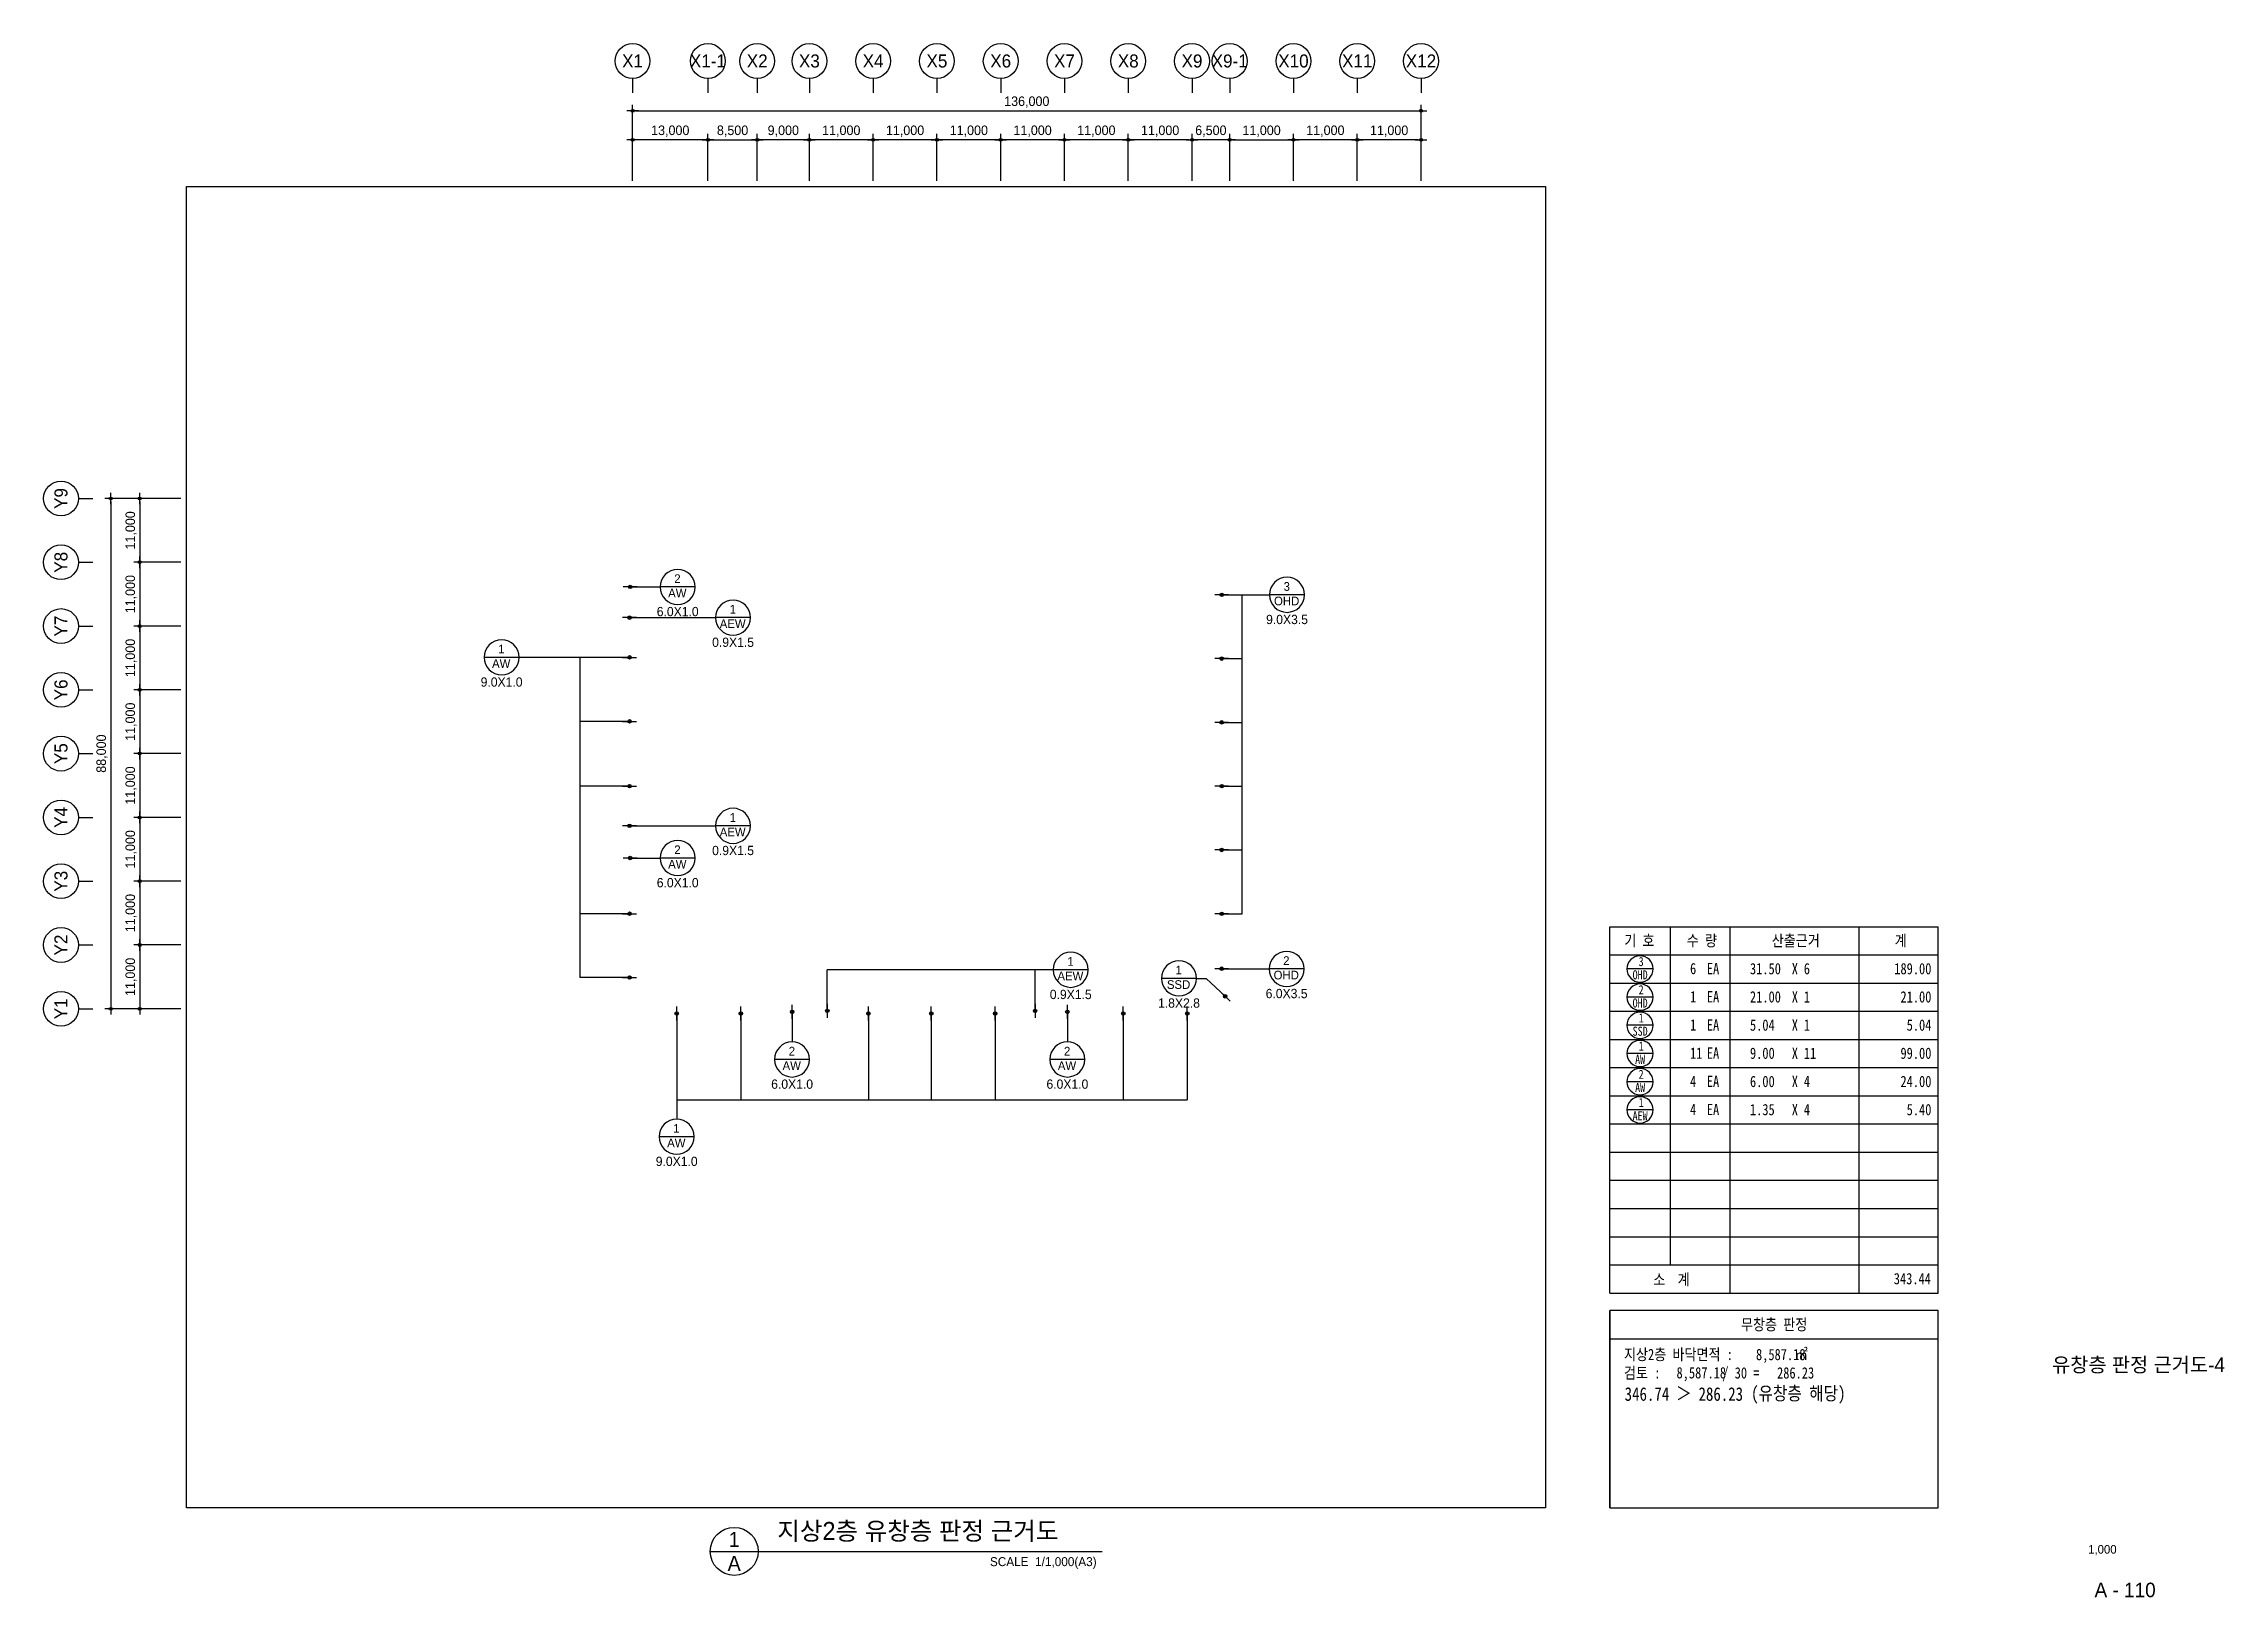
# Model space of a CAD drawing. Header units: millimetres. Extents: x 252778784 to 254834908, y 504282078 to 504550014.
# Drawn here: x 254038784 to 254414949, y 504282078 to 504550014 of the extents above; entities that cross this region are included whole.
import ezdxf
from ezdxf.enums import TextEntityAlignment as Align

# ---------------------------------------------------------------- set-up
doc = ezdxf.new("R2010")
doc.units = ezdxf.units.MM
for name, color, linetype in [('4A.TEC DIM', 7, 'Continuous'), ('4A.TEC FORM-TEXT', 3, 'Continuous'), ('4A.TEC TEXT 2', 3, 'Continuous'), ('4A.TEC 심볼', 7, 'Continuous'), ('A-DIM', 7, 'Continuous'), ('A-SYM', 7, 'Continuous'), ('A-TEXT', 3, 'Continuous'), ('DIM', 7, 'Continuous'), ('text', 3, 'Continuous'), ('창호부호', 7, 'Continuous')]:
    doc.layers.add(name, color=color, linetype=linetype)
doc.layers.add('DEFPOINT', color=135, linetype='Continuous', plot=False)
doc.styles.add('#TL_Dotum', font='', dxfattribs={"width": 0.85})
doc.styles.add('GHS', font='malgun.ttf')
doc.styles.add('나눔고딕', font='')
doc.styles.add('돋움', font='')
doc.styles.add('울릉도L', font='')
doc.styles.get('#TL_Dotum').set_extended_font_data('DotumChe')
doc.styles.get('나눔고딕').set_extended_font_data('Dotum')
doc.styles.get('돋움').set_extended_font_data('Dotum')
doc.styles.get('울릉도L').set_extended_font_data('Dotum')
doc.dimstyles.new('DIM_200(외부치수)', dxfattribs={"dimscale": 200, "dimtxt": 3.3, "dimasz": 1, "dimexe": 2, "dimexo": 2, "dimgap": 1, "dimtad": 1, "dimdec": 0, "dimdsep": 46, "dimlunit": 6, "dimtxsty": '돋움', "dimblk1": 'DIMDOT', "dimblk2": 'DIMDOT', "dimsah": 1, "dimcen": 2.5, "dimdle": 1.5, "dimclrd": 1, "dimclre": 7, "dimclrt": 2, "dimadec": 0, "dimazin": 0, "dimtfac": 1, "dimtdec": 0, "dimtix": 1, "dimtmove": 2, "dimatfit": 3, "dimldrblk": 'DIMDOT', "dimfxl": 1, "dimtvp": 1, "dimtolj": 1, "dimtzin": 0, "dimarcsym": 0})
doc.dimstyles.new('DIM_600(외부치수)', dxfattribs={"dimscale": 400, "dimtxt": 3.3, "dimasz": 1, "dimexe": 2, "dimexo": 2, "dimgap": 1, "dimtad": 1, "dimdec": 0, "dimdsep": 46, "dimlunit": 6, "dimtxsty": '나눔고딕', "dimblk1": 'DIMDOT', "dimblk2": 'DIMDOT', "dimsah": 1, "dimcen": 2.5, "dimdle": 1.5, "dimclrd": 8, "dimclre": 8, "dimclrt": 3, "dimadec": 0, "dimazin": 0, "dimtfac": 1, "dimtdec": 0, "dimtix": 1, "dimtmove": 2, "dimatfit": 3, "dimldrblk": 'DIMDOT', "dimfxl": 1, "dimtvp": 1, "dimtolj": 1, "dimtzin": 0, "dimarcsym": 0})

msp = doc.modelspace()

# ---------------------------------------------------------------- texts
at = {"layer": '4A.TEC FORM-TEXT', "style": '돋움'}
msp.add_text('A - 110', height=2500, dxfattribs=at).set_placement((254397825, 504282113, 3333), align=Align.CENTER)
at = {"layer": '4A.TEC TEXT 2', "style": '나눔고딕'}
for s, height, p in [('유창층 판정 근거도-4', 2500, (254400134, 504320949, 3333)), ('1,000', 1500, (254393905, 504289613, 3333))]:
    msp.add_text(s, height=height, dxfattribs=at).set_placement(p, align=Align.CENTER)
at = {"layer": '4A.TEC TEXT 2', "color": 3, "style": '나눔고딕'}
msp.add_text('지상2층 유창층 판정 근거도', height=3105, dxfattribs=at).set_placement((254165330, 504291049, 3333), align=Align.BOTTOM_LEFT)
for s, p in [('1', (254157901, 504292084, 3333)), ('A', (254157901, 504287944, 3333))]:
    msp.add_text(s, height=2587, dxfattribs=at).set_placement(p, align=Align.MIDDLE)
msp.add_text('SCALE  1/1,000(A3)', height=1552.5, dxfattribs=at).set_placement((254220421, 504286998, 3333), align=Align.BOTTOM_RIGHT)
at = {"layer": 'A-TEXT', "style": '#TL_Dotum', "width": 0.85}
for s, p in [('기 호', (254311431, 504394356, 3333)), ('수 량', (254322221, 504394356, 3333)), ('산출근거', (254336874, 504394356, 3333)), ('계', (254358084, 504394356, 3333)), ('6', (254322779, 504389541, 3333)), ('EA', (254325675, 504389541, 3333)), ('31.50', (254333116, 504389521, 3333)), ('6', (254342403, 504389521, 3333)), ('1', (254322779, 504384681, 3333)), ('EA', (254325675, 504384681, 3333)), ('21.00', (254333116, 504384661, 3333)), ('1', (254342403, 504384661, 3333)), ('1', (254322779, 504379821, 3333)), ('EA', (254325675, 504379821, 3333)), ('5.04', (254333116, 504379801, 3333)), ('1', (254342403, 504379801, 3333)), ('11', (254322779, 504374961, 3333)), ('EA', (254325675, 504374961, 3333)), ('9.00', (254333116, 504374941, 3333)), ('11', (254342403, 504374941, 3333)), ('4', (254322779, 504370101, 3333)), ('EA', (254325675, 504370101, 3333)), ('6.00', (254333116, 504370081, 3333)), ('4', (254342403, 504370081, 3333)), ('4', (254322779, 504365241, 3333)), ('EA', (254325675, 504365241, 3333)), ('1.35', (254333116, 504365221, 3333)), ('4', (254342403, 504365221, 3333)), ('소  계', (254316433, 504335915, 3333)), ('지상2층 바닥면적 :          ㎡', (254311386, 504323003, 3333)), ('검토 :          / 30 =', (254311386, 504319821, 3333))]:
    msp.add_text(s, height=1944, dxfattribs=at).set_placement(p)
at = {"layer": 'A-TEXT', "color": 4, "style": '#TL_Dotum', "width": 0.85}
for s, height, p in [('3', 1570, (254314347, 504391723, 3333)), ('OHD', 1570.2, (254314168, 504389435, 3333)), ('OHD', 1570.2, (254314168, 504384575, 3333)), ('2', 1570, (254314347, 504386863, 3333)), ('1', 1570, (254314347, 504382003, 3333)), ('SSD', 1570.2, (254314168, 504379715, 3333)), ('1', 1570, (254314347, 504377143, 3333)), ('AW', 1570.2, (254314168, 504374855, 3333)), ('AW', 1570.2, (254314168, 504369995, 3333)), ('2', 1570, (254314347, 504372283, 3333)), ('AEW', 1570.2, (254314168, 504365135, 3333)), ('1', 1570, (254314347, 504367423, 3333))]:
    msp.add_text(s, height=height, dxfattribs=at).set_placement(p, align=Align.MIDDLE_CENTER)
at = {"layer": 'A-TEXT', "style": '#TL_Dotum', "width": 0.85}
for s, p in [('X', (254341398, 504389521, 3333)), ('189.00', (254364415, 504389521, 3333)), ('X', (254341398, 504384661, 3333)), ('21.00', (254364415, 504384661, 3333)), ('X', (254341398, 504379801, 3333)), ('5.04', (254364415, 504379801, 3333)), ('X', (254341398, 504374941, 3333)), ('99.00', (254364415, 504374941, 3333)), ('X', (254341398, 504370081, 3333)), ('24.00', (254364415, 504370081, 3333)), ('X', (254341398, 504365221, 3333)), ('5.40', (254364415, 504365221, 3333))]:
    msp.add_text(s, height=1944, dxfattribs=at).set_placement(p, align=Align.RIGHT)
at = {"layer": 'A-TEXT', "color": 2, "style": '#TL_Dotum', "width": 0.85}
for s, height, p in [('343.44', 1944, (254357922, 504336069, 3333)), ('346.74', 2332.8, (254311504, 504315979, 3333)), ('       ＞        (유창층 해당)', 2332.8, (254311386, 504316097, 3333))]:
    msp.add_text(s, height=height, dxfattribs=at).set_placement(p)
at = {"layer": 'A-TEXT', "style": '#TL_Dotum', "width": 0.85}
msp.add_text('무창층 판정', height=1944, dxfattribs=at).set_placement((254337279, 504328155, 3333), align=Align.CENTER)
at = {"layer": 'A-TEXT', "color": 6, "style": '#TL_Dotum', "width": 0.85}
for p in [(254342699, 504323961, 3333), (254328994, 504320809, 3333)]:
    msp.add_text('8,587.18', height=1944, dxfattribs=at).set_placement(p, align=Align.MIDDLE_RIGHT)
at = {"layer": 'A-TEXT', "color": 4, "style": '#TL_Dotum', "width": 0.85}
for height, p in [(1944, (254337786, 504319821, 3333)), (2332.8, (254324241, 504315979, 3333))]:
    msp.add_text('286.23', height=height, dxfattribs=at).set_placement(p)
at = {"layer": 'text', "style": '돋움'}
for s, p in [('6.0X1.0', (254148159, 504452075, 0)), ('9.0X3.5', (254253264, 504450716)), ('0.9X1.5', (254157709, 504446786, 0)), ('9.0X1.0', (254117783, 504439924)), ('0.9X1.5', (254157709, 504410877, 0)), ('6.0X1.0', (254148159, 504405327, 0)), ('0.9X1.5', (254215956, 504386050, 0)), ('1.8X2.8', (254234625, 504384568)), ('6.0X3.5', (254253193, 504386207)), ('6.0X1.0', (254167894, 504370586, 0)), ('6.0X1.0', (254215376, 504370586, 0)), ('9.0X1.0', (254147987, 504357268, 0))]:
    msp.add_text(s, height=1601.1, dxfattribs=at).set_placement(p, align=Align.MIDDLE_CENTER)

# ---------------------------------------------------------------- blocks, each defined once
blk = doc.blocks.new('DIMDOT')
at = {"color": 0}
blk.add_line((-2, 0), (2, 0), dxfattribs=at)
for radius in [0.5, 0.25]:
    blk.add_circle((0, 0), radius, dxfattribs=at)
blk = doc.blocks.new('*D104')
at = {"layer": '4A.TEC DIM', "color": 8, "lineweight": -2}
for p, q in [((169308, -38163), (169308, -25069)), ((169808, -26069), (304808, -26069)), ((305308, -38163), (305308, -25069))]:
    blk.add_line(p, q, dxfattribs=at)
at = {"layer": 'Defpoints', "color": 0}
for p in [(305308, -26069), (169308, -39163), (305308, -39163)]:
    blk.add_point(p, dxfattribs=at)
at = {"layer": '4A.TEC DIM', "color": 8, "lineweight": -2, "xscale": 500, "yscale": 500, "zscale": 500, "rotation": 180}
blk.add_blockref('DIMDOT', (169308, -26069), dxfattribs=at)
at = {"layer": '4A.TEC DIM', "color": 8, "lineweight": -2, "xscale": 500, "yscale": 500, "zscale": 500}
blk.add_blockref('DIMDOT', (305308, -26069), dxfattribs=at)
at = {"layer": '4A.TEC DIM', "color": 3, "insert": (237308, -24584), "char_height": 1650, "attachment_point": 5, "style": '나눔고딕'}
blk.add_mtext('\\A1;136,000', dxfattribs=at)
blk = doc.blocks.new('ccs122')
at = {"layer": '4A.TEC 심볼'}
blk.add_line((0, 8), (0, 3), dxfattribs=at)
blk.add_circle((0, 14), 6, dxfattribs=at)
at = {"layer": '4A.TEC TEXT 2', "color": 3, "style": 'GHS'}
blk.add_attdef('NO', text='', height=4.5, dxfattribs=at).set_placement((-0.01, 14.02), align=Align.MIDDLE_CENTER)
blk = doc.blocks.new('*D105')
at = {"layer": '4A.TEC DIM', "color": 8, "lineweight": -2}
for p, q in [((294308, -38163), (294308, -30082)), ((305308, -38163), (305308, -30082)), ((304808, -31082), (294808, -31082))]:
    blk.add_line(p, q, dxfattribs=at)
at = {"layer": 'Defpoints', "color": 0}
for p in [(294308, -31082), (294308, -39163), (305308, -39163)]:
    blk.add_point(p, dxfattribs=at)
at = {"layer": '4A.TEC DIM', "color": 8, "lineweight": -2, "xscale": 500, "yscale": 500, "zscale": 500, "rotation": 180}
blk.add_blockref('DIMDOT', (294308, -31082), dxfattribs=at)
at = {"layer": '4A.TEC DIM', "color": 8, "lineweight": -2, "xscale": 500, "yscale": 500, "zscale": 500}
blk.add_blockref('DIMDOT', (305308, -31082), dxfattribs=at)
at = {"layer": '4A.TEC DIM', "color": 3, "insert": (299808, -29597), "char_height": 1650, "attachment_point": 5, "style": '나눔고딕'}
blk.add_mtext('\\A1;11,000', dxfattribs=at)
blk = doc.blocks.new('*D106')
at = {"layer": '4A.TEC DIM', "color": 8, "lineweight": -2}
for p, q in [((91381, -103937), (83299, -103937)), ((84299, -104437), (84299, -114437)), ((91381, -114937), (83299, -114937))]:
    blk.add_line(p, q, dxfattribs=at)
at = {"layer": 'Defpoints', "color": 0}
for p in [(92381, -103937), (84299, -114937), (92381, -114937)]:
    blk.add_point(p, dxfattribs=at)
at = {"layer": '4A.TEC DIM', "color": 8, "lineweight": -2, "xscale": 500, "yscale": 500, "zscale": 500}
for p, rotation in [((84299, -103937), 90), ((84299, -114937), 270)]:
    blk.add_blockref('DIMDOT', p, dxfattribs=dict(at, rotation=rotation))
at = {"layer": '4A.TEC DIM', "color": 3, "insert": (82814, -109437), "char_height": 1650, "attachment_point": 5, "rotation": 90, "style": '나눔고딕'}
blk.add_mtext('\\A1;11,000', dxfattribs=at)
blk = doc.blocks.new('*D107')
at = {"layer": '4A.TEC DIM', "color": 8, "lineweight": -2}
for p, q in [((91381, -92937), (78286, -92937)), ((79286, -93437), (79286, -180437)), ((91381, -180937), (78286, -180937))]:
    blk.add_line(p, q, dxfattribs=at)
at = {"layer": 'Defpoints', "color": 0}
for p in [(92381, -92937), (79286, -180937), (92381, -180937)]:
    blk.add_point(p, dxfattribs=at)
at = {"layer": '4A.TEC DIM', "color": 8, "lineweight": -2, "xscale": 500, "yscale": 500, "zscale": 500}
for p, rotation in [((79286, -92937), 90), ((79286, -180937), 270)]:
    blk.add_blockref('DIMDOT', p, dxfattribs=dict(at, rotation=rotation))
at = {"layer": '4A.TEC DIM', "color": 3, "insert": (77801, -136937), "char_height": 1650, "attachment_point": 5, "rotation": 90, "style": '나눔고딕'}
blk.add_mtext('\\A1;88,000', dxfattribs=at)
blk = doc.blocks.new('*D108')
at = {"layer": '4A.TEC DIM', "color": 8, "lineweight": -2}
for p, q in [((91381, -169937), (83299, -169937)), ((84299, -170437), (84299, -180437)), ((91381, -180937), (83299, -180937))]:
    blk.add_line(p, q, dxfattribs=at)
at = {"layer": 'Defpoints', "color": 0}
for p in [(92381, -169937), (84299, -180937), (92381, -180937)]:
    blk.add_point(p, dxfattribs=at)
at = {"layer": '4A.TEC DIM', "color": 8, "lineweight": -2, "xscale": 500, "yscale": 500, "zscale": 500}
for p, rotation in [((84299, -169937), 90), ((84299, -180937), 270)]:
    blk.add_blockref('DIMDOT', p, dxfattribs=dict(at, rotation=rotation))
at = {"layer": '4A.TEC DIM', "color": 3, "insert": (82814, -175437), "char_height": 1650, "attachment_point": 5, "rotation": 90, "style": '나눔고딕'}
blk.add_mtext('\\A1;11,000', dxfattribs=at)
blk = doc.blocks.new('*D109')
at = {"layer": '4A.TEC DIM', "color": 8, "lineweight": -2}
for p, q in [((91381, -158937), (83299, -158937)), ((84299, -159437), (84299, -169437)), ((91381, -169937), (83299, -169937))]:
    blk.add_line(p, q, dxfattribs=at)
at = {"layer": 'Defpoints', "color": 0}
for p in [(92381, -158937), (84299, -169937), (92381, -169937)]:
    blk.add_point(p, dxfattribs=at)
at = {"layer": '4A.TEC DIM', "color": 8, "lineweight": -2, "xscale": 500, "yscale": 500, "zscale": 500}
for p, rotation in [((84299, -158937), 90), ((84299, -169937), 270)]:
    blk.add_blockref('DIMDOT', p, dxfattribs=dict(at, rotation=rotation))
at = {"layer": '4A.TEC DIM', "color": 3, "insert": (82814, -164437), "char_height": 1650, "attachment_point": 5, "rotation": 90, "style": '나눔고딕'}
blk.add_mtext('\\A1;11,000', dxfattribs=at)
blk = doc.blocks.new('*D110')
at = {"layer": '4A.TEC DIM', "color": 8, "lineweight": -2}
for p, q in [((91381, -147937), (83299, -147937)), ((84299, -148437), (84299, -158437)), ((91381, -158937), (83299, -158937))]:
    blk.add_line(p, q, dxfattribs=at)
at = {"layer": 'Defpoints', "color": 0}
for p in [(92381, -147937), (84299, -158937), (92381, -158937)]:
    blk.add_point(p, dxfattribs=at)
at = {"layer": '4A.TEC DIM', "color": 8, "lineweight": -2, "xscale": 500, "yscale": 500, "zscale": 500}
for p, rotation in [((84299, -147937), 90), ((84299, -158937), 270)]:
    blk.add_blockref('DIMDOT', p, dxfattribs=dict(at, rotation=rotation))
at = {"layer": '4A.TEC DIM', "color": 3, "insert": (82814, -153437), "char_height": 1650, "attachment_point": 5, "rotation": 90, "style": '나눔고딕'}
blk.add_mtext('\\A1;11,000', dxfattribs=at)
blk = doc.blocks.new('*D111')
at = {"layer": '4A.TEC DIM', "color": 8, "lineweight": -2}
for p, q in [((91381, -136937), (83299, -136937)), ((84299, -137437), (84299, -147437)), ((91381, -147937), (83299, -147937))]:
    blk.add_line(p, q, dxfattribs=at)
at = {"layer": 'Defpoints', "color": 0}
for p in [(92381, -136937), (84299, -147937), (92381, -147937)]:
    blk.add_point(p, dxfattribs=at)
at = {"layer": '4A.TEC DIM', "color": 8, "lineweight": -2, "xscale": 500, "yscale": 500, "zscale": 500}
for p, rotation in [((84299, -136937), 90), ((84299, -147937), 270)]:
    blk.add_blockref('DIMDOT', p, dxfattribs=dict(at, rotation=rotation))
at = {"layer": '4A.TEC DIM', "color": 3, "insert": (82814, -142437), "char_height": 1650, "attachment_point": 5, "rotation": 90, "style": '나눔고딕'}
blk.add_mtext('\\A1;11,000', dxfattribs=at)
blk = doc.blocks.new('*D112')
at = {"layer": '4A.TEC DIM', "color": 8, "lineweight": -2}
for p, q in [((91381, -125937), (83299, -125937)), ((84299, -126437), (84299, -136437)), ((91381, -136937), (83299, -136937))]:
    blk.add_line(p, q, dxfattribs=at)
at = {"layer": 'Defpoints', "color": 0}
for p in [(92381, -125937), (84299, -136937), (92381, -136937)]:
    blk.add_point(p, dxfattribs=at)
at = {"layer": '4A.TEC DIM', "color": 8, "lineweight": -2, "xscale": 500, "yscale": 500, "zscale": 500}
for p, rotation in [((84299, -125937), 90), ((84299, -136937), 270)]:
    blk.add_blockref('DIMDOT', p, dxfattribs=dict(at, rotation=rotation))
at = {"layer": '4A.TEC DIM', "color": 3, "insert": (82814, -131437), "char_height": 1650, "attachment_point": 5, "rotation": 90, "style": '나눔고딕'}
blk.add_mtext('\\A1;11,000', dxfattribs=at)
blk = doc.blocks.new('*D113')
at = {"layer": '4A.TEC DIM', "color": 8, "lineweight": -2}
for p, q in [((91381, -114937), (83299, -114937)), ((84299, -115437), (84299, -125437)), ((91381, -125937), (83299, -125937))]:
    blk.add_line(p, q, dxfattribs=at)
at = {"layer": 'Defpoints', "color": 0}
for p in [(92381, -114937), (84299, -125937), (92381, -125937)]:
    blk.add_point(p, dxfattribs=at)
at = {"layer": '4A.TEC DIM', "color": 8, "lineweight": -2, "xscale": 500, "yscale": 500, "zscale": 500}
for p, rotation in [((84299, -114937), 90), ((84299, -125937), 270)]:
    blk.add_blockref('DIMDOT', p, dxfattribs=dict(at, rotation=rotation))
at = {"layer": '4A.TEC DIM', "color": 3, "insert": (82814, -120437), "char_height": 1650, "attachment_point": 5, "rotation": 90, "style": '나눔고딕'}
blk.add_mtext('\\A1;11,000', dxfattribs=at)
blk = doc.blocks.new('*D93')
at = {"layer": '4A.TEC DIM', "color": 8, "lineweight": -2}
for p, q in [((169308, -38163), (169308, -30082)), ((182308, -38163), (182308, -30082)), ((181808, -31082), (169808, -31082))]:
    blk.add_line(p, q, dxfattribs=at)
at = {"layer": 'Defpoints', "color": 0}
for p in [(169308, -31082), (169308, -39163), (182308, -39163)]:
    blk.add_point(p, dxfattribs=at)
at = {"layer": '4A.TEC DIM', "color": 8, "lineweight": -2, "xscale": 500, "yscale": 500, "zscale": 500, "rotation": 180}
blk.add_blockref('DIMDOT', (169308, -31082), dxfattribs=at)
at = {"layer": '4A.TEC DIM', "color": 8, "lineweight": -2, "xscale": 500, "yscale": 500, "zscale": 500}
blk.add_blockref('DIMDOT', (182308, -31082), dxfattribs=at)
at = {"layer": '4A.TEC DIM', "color": 3, "insert": (175808, -29597), "char_height": 1650, "attachment_point": 5, "style": '나눔고딕'}
blk.add_mtext('\\A1;13,000', dxfattribs=at)
blk = doc.blocks.new('*D94')
at = {"layer": '4A.TEC DIM', "color": 8, "lineweight": -2}
for p, q in [((190808, -38163), (190808, -30082)), ((199808, -38163), (199808, -30082)), ((199308, -31082), (191308, -31082))]:
    blk.add_line(p, q, dxfattribs=at)
at = {"layer": 'Defpoints', "color": 0}
for p in [(190808, -31082), (190808, -39163), (199808, -39163)]:
    blk.add_point(p, dxfattribs=at)
at = {"layer": '4A.TEC DIM', "color": 8, "lineweight": -2, "xscale": 500, "yscale": 500, "zscale": 500, "rotation": 180}
blk.add_blockref('DIMDOT', (190808, -31082), dxfattribs=at)
at = {"layer": '4A.TEC DIM', "color": 8, "lineweight": -2, "xscale": 500, "yscale": 500, "zscale": 500}
blk.add_blockref('DIMDOT', (199808, -31082), dxfattribs=at)
at = {"layer": '4A.TEC DIM', "color": 3, "insert": (195308, -29597), "char_height": 1650, "attachment_point": 5, "style": '나눔고딕'}
blk.add_mtext('\\A1;9,000', dxfattribs=at)
blk = doc.blocks.new('*D95')
at = {"layer": '4A.TEC DIM', "color": 8, "lineweight": -2}
for p, q in [((199808, -38163), (199808, -30082)), ((210808, -38163), (210808, -30082)), ((210308, -31082), (200308, -31082))]:
    blk.add_line(p, q, dxfattribs=at)
at = {"layer": 'Defpoints', "color": 0}
for p in [(199808, -31082), (199808, -39163), (210808, -39163)]:
    blk.add_point(p, dxfattribs=at)
at = {"layer": '4A.TEC DIM', "color": 8, "lineweight": -2, "xscale": 500, "yscale": 500, "zscale": 500, "rotation": 180}
blk.add_blockref('DIMDOT', (199808, -31082), dxfattribs=at)
at = {"layer": '4A.TEC DIM', "color": 8, "lineweight": -2, "xscale": 500, "yscale": 500, "zscale": 500}
blk.add_blockref('DIMDOT', (210808, -31082), dxfattribs=at)
at = {"layer": '4A.TEC DIM', "color": 3, "insert": (205308, -29597), "char_height": 1650, "attachment_point": 5, "style": '나눔고딕'}
blk.add_mtext('\\A1;11,000', dxfattribs=at)
blk = doc.blocks.new('*D96')
at = {"layer": '4A.TEC DIM', "color": 8, "lineweight": -2}
for p, q in [((210808, -38163), (210808, -30082)), ((221808, -38163), (221808, -30082)), ((221308, -31082), (211308, -31082))]:
    blk.add_line(p, q, dxfattribs=at)
at = {"layer": 'Defpoints', "color": 0}
for p in [(210808, -31082), (210808, -39163), (221808, -39163)]:
    blk.add_point(p, dxfattribs=at)
at = {"layer": '4A.TEC DIM', "color": 8, "lineweight": -2, "xscale": 500, "yscale": 500, "zscale": 500, "rotation": 180}
blk.add_blockref('DIMDOT', (210808, -31082), dxfattribs=at)
at = {"layer": '4A.TEC DIM', "color": 8, "lineweight": -2, "xscale": 500, "yscale": 500, "zscale": 500}
blk.add_blockref('DIMDOT', (221808, -31082), dxfattribs=at)
at = {"layer": '4A.TEC DIM', "color": 3, "insert": (216308, -29597), "char_height": 1650, "attachment_point": 5, "style": '나눔고딕'}
blk.add_mtext('\\A1;11,000', dxfattribs=at)
blk = doc.blocks.new('*D97')
at = {"layer": '4A.TEC DIM', "color": 8, "lineweight": -2}
for p, q in [((221808, -38163), (221808, -30082)), ((232808, -38163), (232808, -30082)), ((232308, -31082), (222308, -31082))]:
    blk.add_line(p, q, dxfattribs=at)
at = {"layer": 'Defpoints', "color": 0}
for p in [(221808, -31082), (221808, -39163), (232808, -39163)]:
    blk.add_point(p, dxfattribs=at)
at = {"layer": '4A.TEC DIM', "color": 8, "lineweight": -2, "xscale": 500, "yscale": 500, "zscale": 500, "rotation": 180}
blk.add_blockref('DIMDOT', (221808, -31082), dxfattribs=at)
at = {"layer": '4A.TEC DIM', "color": 8, "lineweight": -2, "xscale": 500, "yscale": 500, "zscale": 500}
blk.add_blockref('DIMDOT', (232808, -31082), dxfattribs=at)
at = {"layer": '4A.TEC DIM', "color": 3, "insert": (227308, -29597), "char_height": 1650, "attachment_point": 5, "style": '나눔고딕'}
blk.add_mtext('\\A1;11,000', dxfattribs=at)
blk = doc.blocks.new('*D98')
at = {"layer": '4A.TEC DIM', "color": 8, "lineweight": -2}
for p, q in [((232808, -38163), (232808, -30082)), ((243808, -38163), (243808, -30082)), ((243308, -31082), (233308, -31082))]:
    blk.add_line(p, q, dxfattribs=at)
at = {"layer": 'Defpoints', "color": 0}
for p in [(232808, -31082), (232808, -39163), (243808, -39163)]:
    blk.add_point(p, dxfattribs=at)
at = {"layer": '4A.TEC DIM', "color": 8, "lineweight": -2, "xscale": 500, "yscale": 500, "zscale": 500, "rotation": 180}
blk.add_blockref('DIMDOT', (232808, -31082), dxfattribs=at)
at = {"layer": '4A.TEC DIM', "color": 8, "lineweight": -2, "xscale": 500, "yscale": 500, "zscale": 500}
blk.add_blockref('DIMDOT', (243808, -31082), dxfattribs=at)
at = {"layer": '4A.TEC DIM', "color": 3, "insert": (238308, -29597), "char_height": 1650, "attachment_point": 5, "style": '나눔고딕'}
blk.add_mtext('\\A1;11,000', dxfattribs=at)
blk = doc.blocks.new('*D99')
at = {"layer": '4A.TEC DIM', "color": 8, "lineweight": -2}
for p, q in [((243808, -38163), (243808, -30082)), ((254808, -38163), (254808, -30082)), ((254308, -31082), (244308, -31082))]:
    blk.add_line(p, q, dxfattribs=at)
at = {"layer": 'Defpoints', "color": 0}
for p in [(243808, -31082), (243808, -39163), (254808, -39163)]:
    blk.add_point(p, dxfattribs=at)
at = {"layer": '4A.TEC DIM', "color": 8, "lineweight": -2, "xscale": 500, "yscale": 500, "zscale": 500, "rotation": 180}
blk.add_blockref('DIMDOT', (243808, -31082), dxfattribs=at)
at = {"layer": '4A.TEC DIM', "color": 8, "lineweight": -2, "xscale": 500, "yscale": 500, "zscale": 500}
blk.add_blockref('DIMDOT', (254808, -31082), dxfattribs=at)
at = {"layer": '4A.TEC DIM', "color": 3, "insert": (249308, -29597), "char_height": 1650, "attachment_point": 5, "style": '나눔고딕'}
blk.add_mtext('\\A1;11,000', dxfattribs=at)
blk = doc.blocks.new('*D100')
at = {"layer": '4A.TEC DIM', "color": 8, "lineweight": -2}
for p, q in [((254808, -38163), (254808, -30082)), ((265808, -38163), (265808, -30082)), ((265308, -31082), (255308, -31082))]:
    blk.add_line(p, q, dxfattribs=at)
at = {"layer": 'Defpoints', "color": 0}
for p in [(254808, -31082), (254808, -39163), (265808, -39163)]:
    blk.add_point(p, dxfattribs=at)
at = {"layer": '4A.TEC DIM', "color": 8, "lineweight": -2, "xscale": 500, "yscale": 500, "zscale": 500, "rotation": 180}
blk.add_blockref('DIMDOT', (254808, -31082), dxfattribs=at)
at = {"layer": '4A.TEC DIM', "color": 8, "lineweight": -2, "xscale": 500, "yscale": 500, "zscale": 500}
blk.add_blockref('DIMDOT', (265808, -31082), dxfattribs=at)
at = {"layer": '4A.TEC DIM', "color": 3, "insert": (260308, -29597), "char_height": 1650, "attachment_point": 5, "style": '나눔고딕'}
blk.add_mtext('\\A1;11,000', dxfattribs=at)
blk = doc.blocks.new('*D101')
at = {"layer": '4A.TEC DIM', "color": 8, "lineweight": -2}
for p, q in [((265808, -38163), (265808, -30082)), ((272308, -38163), (272308, -30082)), ((265308, -31082), (264808, -31082)), ((272308, -31082), (265808, -31082)), ((272808, -31082), (273308, -31082))]:
    blk.add_line(p, q, dxfattribs=at)
at = {"layer": 'Defpoints', "color": 0}
for p in [(265808, -31082), (265808, -39163), (272308, -39163)]:
    blk.add_point(p, dxfattribs=at)
at = {"layer": '4A.TEC DIM', "color": 8, "lineweight": -2, "xscale": 500, "yscale": 500, "zscale": 500}
blk.add_blockref('DIMDOT', (265808, -31082), dxfattribs=at)
at = {"layer": '4A.TEC DIM', "color": 8, "lineweight": -2, "xscale": 500, "yscale": 500, "zscale": 500, "rotation": 180}
blk.add_blockref('DIMDOT', (272308, -31082), dxfattribs=at)
at = {"layer": '4A.TEC DIM', "color": 3, "insert": (269058, -29597), "char_height": 1650, "attachment_point": 5, "style": '나눔고딕'}
blk.add_mtext('\\A1;6,500', dxfattribs=at)
blk = doc.blocks.new('*D102')
at = {"layer": '4A.TEC DIM', "color": 8, "lineweight": -2}
for p, q in [((283308, -38163), (283308, -30082)), ((294308, -38163), (294308, -30082)), ((293808, -31082), (283808, -31082))]:
    blk.add_line(p, q, dxfattribs=at)
at = {"layer": 'Defpoints', "color": 0}
for p in [(283308, -31082), (283308, -39163), (294308, -39163)]:
    blk.add_point(p, dxfattribs=at)
at = {"layer": '4A.TEC DIM', "color": 8, "lineweight": -2, "xscale": 500, "yscale": 500, "zscale": 500, "rotation": 180}
blk.add_blockref('DIMDOT', (283308, -31082), dxfattribs=at)
at = {"layer": '4A.TEC DIM', "color": 8, "lineweight": -2, "xscale": 500, "yscale": 500, "zscale": 500}
blk.add_blockref('DIMDOT', (294308, -31082), dxfattribs=at)
at = {"layer": '4A.TEC DIM', "color": 3, "insert": (288808, -29597), "char_height": 1650, "attachment_point": 5, "style": '나눔고딕'}
blk.add_mtext('\\A1;11,000', dxfattribs=at)
blk = doc.blocks.new('*D103')
at = {"layer": '4A.TEC DIM', "color": 8, "lineweight": -2}
for p, q in [((91381, -92937), (83299, -92937)), ((84299, -93437), (84299, -103437)), ((91381, -103937), (83299, -103937))]:
    blk.add_line(p, q, dxfattribs=at)
at = {"layer": 'Defpoints', "color": 0}
for p in [(92381, -92937), (84299, -103937), (92381, -103937)]:
    blk.add_point(p, dxfattribs=at)
at = {"layer": '4A.TEC DIM', "color": 8, "lineweight": -2, "xscale": 500, "yscale": 500, "zscale": 500}
for p, rotation in [((84299, -92937), 90), ((84299, -103937), 270)]:
    blk.add_blockref('DIMDOT', p, dxfattribs=dict(at, rotation=rotation))
at = {"layer": '4A.TEC DIM', "color": 3, "insert": (82814, -98437), "char_height": 1650, "attachment_point": 5, "rotation": 90, "style": '나눔고딕'}
blk.add_mtext('\\A1;11,000', dxfattribs=at)
blk = doc.blocks.new('*D114')
at = {"layer": '4A.TEC DIM', "color": 8, "lineweight": -2}
for p, q in [((182308, -38163), (182308, -30082)), ((190808, -38163), (190808, -30082)), ((182808, -31082), (190308, -31082))]:
    blk.add_line(p, q, dxfattribs=at)
at = {"layer": 'Defpoints', "color": 0}
for p in [(190808, -31082), (182308, -39163), (190808, -39163)]:
    blk.add_point(p, dxfattribs=at)
at = {"layer": '4A.TEC DIM', "color": 8, "lineweight": -2, "xscale": 500, "yscale": 500, "zscale": 500, "rotation": 180}
blk.add_blockref('DIMDOT', (182308, -31082), dxfattribs=at)
at = {"layer": '4A.TEC DIM', "color": 8, "lineweight": -2, "xscale": 500, "yscale": 500, "zscale": 500}
blk.add_blockref('DIMDOT', (190808, -31082), dxfattribs=at)
at = {"layer": '4A.TEC DIM', "color": 3, "insert": (186558, -29597), "char_height": 1650, "attachment_point": 5, "style": '나눔고딕'}
blk.add_mtext('\\A1;8,500', dxfattribs=at)
blk = doc.blocks.new('*D115')
at = {"layer": '4A.TEC DIM', "color": 8, "lineweight": -2}
for p, q in [((272308, -38163), (272308, -30082)), ((283308, -38163), (283308, -30082)), ((272808, -31082), (282808, -31082))]:
    blk.add_line(p, q, dxfattribs=at)
at = {"layer": 'Defpoints', "color": 0}
for p in [(283308, -31082), (272308, -39163), (283308, -39163)]:
    blk.add_point(p, dxfattribs=at)
at = {"layer": '4A.TEC DIM', "color": 8, "lineweight": -2, "xscale": 500, "yscale": 500, "zscale": 500, "rotation": 180}
blk.add_blockref('DIMDOT', (272308, -31082), dxfattribs=at)
at = {"layer": '4A.TEC DIM', "color": 8, "lineweight": -2, "xscale": 500, "yscale": 500, "zscale": 500}
blk.add_blockref('DIMDOT', (283308, -31082), dxfattribs=at)
at = {"layer": '4A.TEC DIM', "color": 3, "insert": (277808, -29597), "char_height": 1650, "attachment_point": 5, "style": '나눔고딕'}
blk.add_mtext('\\A1;11,000', dxfattribs=at)
blk = doc.blocks.new('A$C32BC7FD8')
at = {"layer": 'A-SYM'}
blk.add_line((-2167, 0), (0, 0), dxfattribs=at)
blk.add_circle((-1083, 0), 1083, dxfattribs=at)
blk = doc.blocks.new('A$C52CE0ABD')
at = {"layer": '창호부호', "color": 3}
blk.add_line((0, 3600), (4838, 3600), dxfattribs=at)
blk.add_circle((2419, 3600), 2419, dxfattribs=at)
at = {"layer": '창호부호', "color": 7, "style": '울릉도L'}
for tag, height, p in [('CAW', 1200, (2472, 2747)), ('1', 1200, (2453, 4751)), ('SIZE', 840, (2387, 607))]:
    blk.add_attdef(tag, text='', height=height, dxfattribs=at).set_placement(p, align=Align.MIDDLE)
blk = doc.blocks.new('dwgFD3B')
at = {"layer": '4A.TEC 심볼'}
ref = blk.add_blockref('ccs122', (169307.63, -24500.01, 1666.22), dxfattribs=dict(at, xscale=499.9999977496833, yscale=499.9999977496833, zscale=499.9999977496833))
ref.add_attrib('NO', 'X1', dxfattribs={"layer": '0', "color": 3, "height": 2250, "style": '울릉도L'}).set_placement((169304.55, -17491.05, 1666.22), align=Align.MIDDLE_CENTER)
ref = blk.add_blockref('ccs122', (182307.63, -24500.01, 1666.22), dxfattribs=dict(at, xscale=499.9999977496833, yscale=499.9999977496833, zscale=499.9999977496833))
ref.add_attrib('NO', 'X1-1', dxfattribs={"layer": '0', "color": 3, "height": 2250, "style": '울릉도L'}).set_placement((182304.55, -17491.05, 1666.22), align=Align.MIDDLE_CENTER)
ref = blk.add_blockref('ccs122', (190807.63, -24500.01, 1666.22), dxfattribs=dict(at, xscale=499.9999977496833, yscale=499.9999977496833, zscale=499.9999977496833))
ref.add_attrib('NO', 'X2', dxfattribs={"layer": '0', "color": 3, "height": 2250, "style": '울릉도L'}).set_placement((190804.55, -17491.05, 1666.22), align=Align.MIDDLE_CENTER)
ref = blk.add_blockref('ccs122', (199807.63, -24500.01, 1666.22), dxfattribs=dict(at, xscale=499.9999977496833, yscale=499.9999977496833, zscale=499.9999977496833))
ref.add_attrib('NO', 'X3', dxfattribs={"layer": '0', "color": 3, "height": 2250, "style": '울릉도L'}).set_placement((199804.55, -17491.05, 1666.22), align=Align.MIDDLE_CENTER)
ref = blk.add_blockref('ccs122', (210807.63, -24500.01, 1666.22), dxfattribs=dict(at, xscale=499.9999977496833, yscale=499.9999977496833, zscale=499.9999977496833))
ref.add_attrib('NO', 'X4', dxfattribs={"layer": '0', "color": 3, "height": 2250, "style": '울릉도L'}).set_placement((210804.55, -17491.05, 1666.22), align=Align.MIDDLE_CENTER)
ref = blk.add_blockref('ccs122', (221807.63, -24500.01, 1666.22), dxfattribs=dict(at, xscale=499.9999977496833, yscale=499.9999977496833, zscale=499.9999977496833))
ref.add_attrib('NO', 'X5', dxfattribs={"layer": '0', "color": 3, "height": 2250, "style": '울릉도L'}).set_placement((221804.55, -17491.05, 1666.22), align=Align.MIDDLE_CENTER)
ref = blk.add_blockref('ccs122', (232807.63, -24500.01, 1666.22), dxfattribs=dict(at, xscale=499.9999977496833, yscale=499.9999977496833, zscale=499.9999977496833))
ref.add_attrib('NO', 'X6', dxfattribs={"layer": '0', "color": 3, "height": 2250, "style": '울릉도L'}).set_placement((232804.55, -17491.05, 1666.22), align=Align.MIDDLE_CENTER)
ref = blk.add_blockref('ccs122', (243807.63, -24500, 1666.22), dxfattribs=dict(at, xscale=499.9999977496833, yscale=499.9999977496833, zscale=499.9999977496833))
ref.add_attrib('NO', 'X7', dxfattribs={"layer": '0', "color": 3, "height": 2250, "style": '울릉도L'}).set_placement((243804.55, -17491.04, 1666.22), align=Align.MIDDLE_CENTER)
ref = blk.add_blockref('ccs122', (254807.63, -24500, 1666.22), dxfattribs=dict(at, xscale=499.9999977496833, yscale=499.9999977496833, zscale=499.9999977496833))
ref.add_attrib('NO', 'X8', dxfattribs={"layer": '0', "color": 3, "height": 2250, "style": '울릉도L'}).set_placement((254804.55, -17491.05, 1666.22), align=Align.MIDDLE_CENTER)
ref = blk.add_blockref('ccs122', (265807.63, -24500, 1666.22), dxfattribs=dict(at, xscale=499.9999977496833, yscale=499.9999977496833, zscale=499.9999977496833))
ref.add_attrib('NO', 'X9', dxfattribs={"layer": '0', "color": 3, "height": 2250, "style": '울릉도L'}).set_placement((265804.55, -17491.04, 1666.22), align=Align.MIDDLE_CENTER)
ref = blk.add_blockref('ccs122', (272307.63, -24500, 1666.22), dxfattribs=dict(at, xscale=499.9999977496833, yscale=499.9999977496833, zscale=499.9999977496833))
ref.add_attrib('NO', 'X9-1', dxfattribs={"layer": '0', "color": 3, "height": 2250, "style": '울릉도L'}).set_placement((272304.55, -17491.04, 1666.22), align=Align.MIDDLE_CENTER)
ref = blk.add_blockref('ccs122', (283307.63, -24500.01, 1666.22), dxfattribs=dict(at, xscale=499.9999977496833, yscale=499.9999977496833, zscale=499.9999977496833))
ref.add_attrib('NO', 'X10', dxfattribs={"layer": '0', "color": 3, "height": 2250, "style": '울릉도L'}).set_placement((283304.55, -17491.05, 1666.22), align=Align.MIDDLE_CENTER)
ref = blk.add_blockref('ccs122', (294307.63, -24500.01, 1666.22), dxfattribs=dict(at, xscale=499.9999977496833, yscale=499.9999977496833, zscale=499.9999977496833))
ref.add_attrib('NO', 'X11', dxfattribs={"layer": '0', "color": 3, "height": 2250, "style": '울릉도L'}).set_placement((294304.55, -17491.05, 1666.22), align=Align.MIDDLE_CENTER)
ref = blk.add_blockref('ccs122', (305307.63, -24500.01, 1666.22), dxfattribs=dict(at, xscale=499.9999977496833, yscale=499.9999977496833, zscale=499.9999977496833))
ref.add_attrib('NO', 'X12', dxfattribs={"layer": '0', "color": 3, "height": 2250, "style": '울릉도L'}).set_placement((305304.55, -17491.05, 1666.22), align=Align.MIDDLE_CENTER)
ref = blk.add_blockref('ccs122', (77717.58, -92936.83), dxfattribs=dict(at, xscale=499.9999977496833, yscale=499.9999977496833, zscale=499.9999977496833, rotation=90))
ref.add_attrib('NO', 'Y9', dxfattribs={"layer": '0', "color": 3, "height": 2250, "rotation": 90, "style": '울릉도L'}).set_placement((70708.62, -92939.91), align=Align.MIDDLE_CENTER)
ref = blk.add_blockref('ccs122', (77717.58, -103936.83), dxfattribs=dict(at, xscale=499.9999977496833, yscale=499.9999977496833, zscale=499.9999977496833, rotation=90))
ref.add_attrib('NO', 'Y8', dxfattribs={"layer": '0', "color": 3, "height": 2250, "rotation": 90, "style": '울릉도L'}).set_placement((70708.62, -103939.91), align=Align.MIDDLE_CENTER)
ref = blk.add_blockref('ccs122', (77717.58, -114936.83), dxfattribs=dict(at, xscale=499.9999977496833, yscale=499.9999977496833, zscale=499.9999977496833, rotation=90))
ref.add_attrib('NO', 'Y7', dxfattribs={"layer": '0', "color": 3, "height": 2250, "rotation": 90, "style": '울릉도L'}).set_placement((70708.63, -114939.91), align=Align.MIDDLE_CENTER)
ref = blk.add_blockref('ccs122', (77717.58, -125936.83), dxfattribs=dict(at, xscale=499.9999977496833, yscale=499.9999977496833, zscale=499.9999977496833, rotation=90))
ref.add_attrib('NO', 'Y6', dxfattribs={"layer": '0', "color": 3, "height": 2250, "rotation": 90, "style": '울릉도L'}).set_placement((70708.62, -125939.91), align=Align.MIDDLE_CENTER)
ref = blk.add_blockref('ccs122', (77717.58, -136936.83), dxfattribs=dict(at, xscale=499.9999977496833, yscale=499.9999977496833, zscale=499.9999977496833, rotation=90))
ref.add_attrib('NO', 'Y5', dxfattribs={"layer": '0', "color": 3, "height": 2250, "rotation": 90, "style": '울릉도L'}).set_placement((70708.63, -136939.91), align=Align.MIDDLE_CENTER)
ref = blk.add_blockref('ccs122', (77717.58, -147936.83), dxfattribs=dict(at, xscale=499.9999977496833, yscale=499.9999977496833, zscale=499.9999977496833, rotation=90))
ref.add_attrib('NO', 'Y4', dxfattribs={"layer": '0', "color": 3, "height": 2250, "rotation": 90, "style": '울릉도L'}).set_placement((70708.62, -147939.91), align=Align.MIDDLE_CENTER)
ref = blk.add_blockref('ccs122', (77717.58, -158936.83), dxfattribs=dict(at, xscale=499.9999977496833, yscale=499.9999977496833, zscale=499.9999977496833, rotation=90))
ref.add_attrib('NO', 'Y3', dxfattribs={"layer": '0', "color": 3, "height": 2250, "rotation": 90, "style": '울릉도L'}).set_placement((70708.62, -158939.91), align=Align.MIDDLE_CENTER)
ref = blk.add_blockref('ccs122', (77717.58, -169936.83), dxfattribs=dict(at, xscale=499.9999977496833, yscale=499.9999977496833, zscale=499.9999977496833, rotation=90))
ref.add_attrib('NO', 'Y2', dxfattribs={"layer": '0', "color": 3, "height": 2250, "rotation": 90, "style": '울릉도L'}).set_placement((70708.62, -169939.91), align=Align.MIDDLE_CENTER)
ref = blk.add_blockref('ccs122', (77717.58, -180936.83), dxfattribs=dict(at, xscale=499.9999977496833, yscale=499.9999977496833, zscale=499.9999977496833, rotation=90))
ref.add_attrib('NO', 'Y1', dxfattribs={"layer": '0', "color": 3, "height": 2250, "rotation": 90, "style": '울릉도L'}).set_placement((70708.62, -180939.91), align=Align.MIDDLE_CENTER)
at = {"layer": '4A.TEC DIM'}
for base, p1, p2, picture, middle in [((305307.63, -26068.86, 1666.22), (169307.63, -39163.16, 1666.22), (305307.63, -39163.16, 1666.22), '*D104', (237307.63, -24583.79, 1666.22)), ((169307.63, -31081.58, 1666.22), (182307.63, -39163.16, 1666.22), (169307.63, -39163.16, 1666.22), '*D93', (175807.63, -29596.51, 1666.22)), ((190807.63, -31081.58, 1666.22), (199807.63, -39163.16, 1666.22), (190807.63, -39163.16, 1666.22), '*D94', (195307.63, -29596.51, 1666.22)), ((199807.63, -31081.58, 1666.22), (210807.63, -39163.16, 1666.22), (199807.63, -39163.16, 1666.22), '*D95', (205307.63, -29596.51, 1666.22)), ((210807.63, -31081.58, 1666.22), (221807.63, -39163.16, 1666.22), (210807.63, -39163.16, 1666.22), '*D96', (216307.63, -29596.51, 1666.22)), ((221807.63, -31081.58, 1666.22), (232807.63, -39163.16, 1666.22), (221807.63, -39163.16, 1666.22), '*D97', (227307.63, -29596.51, 1666.22)), ((232807.63, -31081.58, 1666.22), (243807.63, -39163.16, 1666.22), (232807.63, -39163.16, 1666.22), '*D98', (238307.63, -29596.51, 1666.22)), ((243807.63, -31081.58, 1666.22), (254807.63, -39163.16, 1666.22), (243807.63, -39163.16, 1666.22), '*D99', (249307.63, -29596.51, 1666.22)), ((254807.63, -31081.58, 1666.22), (265807.63, -39163.16, 1666.22), (254807.63, -39163.16, 1666.22), '*D100', (260307.63, -29596.51, 1666.22)), ((265807.63, -31081.58, 1666.22), (272307.63, -39163.16, 1666.22), (265807.63, -39163.16, 1666.22), '*D101', (269057.63, -29596.51, 1666.22)), ((283307.63, -31081.58, 1666.22), (294307.63, -39163.16, 1666.22), (283307.63, -39163.16, 1666.22), '*D102', (288807.63, -29596.51, 1666.22)), ((294307.63, -31081.58, 1666.22), (305307.63, -39163.16, 1666.22), (294307.63, -39163.16, 1666.22), '*D105', (299807.63, -29596.51, 1666.22))]:
    dim = blk.add_linear_dim(base=base, p1=p1, p2=p2, dimstyle='DIM_600(외부치수)', override={"dimscale": 500, "dimdec": 1, "dimblk1": 'DIMDOT', "dimblk2": 'DIMDOT'}, dxfattribs=at)
    dim.commit()
    dim.dimension.update_dxf_attribs({"geometry": picture, "text_midpoint": middle})
for base, p1, p2, angle, picture, middle in [((190807.63, -31081.58, 1666.22), (182307.63, -39163.16, 1666.22), (190807.63, -39163.16, 1666.22), 180, '*D114', (186557.63, -29596.51, 1666.22)), ((283307.63, -31081.58, 1666.22), (272307.63, -39163.16, 1666.22), (283307.63, -39163.16, 1666.22), 180, '*D115', (277807.63, -29596.51, 1666.22)), ((79286.44, -180936.83), (92380.73, -92936.83), (92380.73, -180936.83), 90, '*D107', (77801.36, -136936.83)), ((84299.16, -103936.83), (92380.73, -92936.83), (92380.73, -103936.83), 90, '*D103', (82814.08, -98436.83)), ((84299.16, -114936.83), (92380.73, -103936.83), (92380.73, -114936.83), 90, '*D106', (82814.08, -109436.83)), ((84299.16, -125936.83), (92380.73, -114936.83), (92380.73, -125936.83), 90, '*D113', (82814.09, -120436.83)), ((84299.16, -136936.83), (92380.73, -125936.83), (92380.73, -136936.83), 90, '*D112', (82814.09, -131436.83)), ((84299.16, -147936.83), (92380.73, -136936.83), (92380.73, -147936.83), 90, '*D111', (82814.09, -142436.83)), ((84299.16, -158936.83), (92380.73, -147936.83), (92380.73, -158936.83), 90, '*D110', (82814.08, -153436.83)), ((84299.16, -169936.83), (92380.73, -158936.83), (92380.73, -169936.83), 90, '*D109', (82814.08, -164436.83)), ((84299.16, -180936.83), (92380.73, -169936.83), (92380.73, -180936.83), 90, '*D108', (82814.08, -175436.83))]:
    dim = blk.add_linear_dim(base=base, p1=p1, p2=p2, angle=angle, dimstyle='DIM_600(외부치수)', override={"dimscale": 500, "dimdec": 1, "dimblk1": 'DIMDOT', "dimblk2": 'DIMDOT'}, dxfattribs=at)
    dim.commit()
    dim.dimension.update_dxf_attribs({"geometry": picture, "text_midpoint": middle})

# ---------------------------------------------------------------- linework, layer by layer
for p, q in [((254308955, 504397735, 3333), (254365603, 504397735, 3333)), ((254308955, 504334555, 3333), (254308955, 504397735, 3333)), ((254365603, 504334555, 3333), (254365603, 504397735, 3333)), ((254308955, 504392875, 3333), (254365603, 504392875, 3333)), ((254308955, 504388015, 3333), (254365603, 504388015, 3333)), ((254308955, 504383155, 3333), (254365603, 504383155, 3333)), ((254308955, 504378295, 3333), (254365603, 504378295, 3333)), ((254308955, 504373435, 3333), (254365603, 504373435, 3333)), ((254308955, 504368575, 3333), (254365603, 504368575, 3333)), ((254308955, 504363715, 3333), (254365603, 504363715, 3333)), ((254308955, 504358855, 3333), (254365603, 504358855, 3333)), ((254308955, 504353995, 3333), (254365603, 504353995, 3333)), ((254308955, 504349135, 3333), (254365603, 504349135, 3333)), ((254308955, 504344275, 3333), (254365603, 504344275, 3333)), ((254308955, 504339415, 3333), (254365603, 504339415, 3333)), ((254308955, 504334555, 3333), (254365603, 504334555, 3333)), ((254308955, 504297514, 3333), (254308955, 504331534, 3333)), ((254365603, 504297514, 3333), (254365603, 504331534, 3333))]:
    msp.add_line(p, q)
at = {"layer": '4A.TEC 심볼'}
for p, q in [((254308955, 504326674, 3333), (254365603, 504326674, 3333)), ((254153761, 504290014, 3333), (254221393, 504290014, 3333))]:
    msp.add_line(p, q, dxfattribs=at)
at = {"layer": '4A.TEC 심볼', "elevation": 3333}
msp.add_lwpolyline([(254308955, 504297514), (254365603, 504297514), (254365603, 504331534), (254308955, 504331534)], close=True, dxfattribs=at)
at = {"layer": '4A.TEC 심볼'}
msp.add_circle((254157901, 504290014, 3333), 4140, dxfattribs=at)
at = {"layer": 'A-DIM'}
for p, q in [((254319364, 504397735, 3333), (254319364, 504339415, 3333)), ((254329668, 504397735, 3333), (254329668, 504334555, 3333)), ((254351891, 504397735, 3333), (254351891, 504334555, 3333))]:
    msp.add_line(p, q, dxfattribs=at)
at = {"layer": 'DEFPOINT', "elevation": -1667}
msp.add_lwpolyline([(254063447, 504525351), (254297846, 504525351), (254297846, 504297514), (254063447, 504297514)], close=True, dxfattribs=at)
at = {"layer": 'DIM'}
for p, q in [((254245550, 504399966), (254245550, 504454966)), ((254131281, 504444174), (254131281, 504388970)), ((254212932, 504390300, 0), (254173962, 504390300, 0)), ((254237649, 504388818), (254239297, 504388818)), ((254147987, 504367858, 0), (254236064, 504367858, 0))]:
    msp.add_line(p, q, dxfattribs=at)

# ---------------------------------------------------------------- block references
msp.add_blockref('dwgFD3B', (253971067, 504564514, 3333))
at = {"xscale": -2.093538461432445, "yscale": 2.093538461432445, "zscale": 2.093538461432445}
for p in [(254311891, 504390445, 3333), (254311891, 504385585, 3333), (254311891, 504380725, 3333), (254311891, 504375865, 3333), (254311891, 504371005, 3333), (254311891, 504366145, 3333)]:
    msp.add_blockref('A$C32BC7FD8', p, dxfattribs=at)
at = {"layer": '창호부호', "lineweight": 50}
ref = msp.add_blockref('A$C52CE0ABD', (254151183, 504451825, 0), dxfattribs=dict(at, xscale=-1.25, yscale=1.25, zscale=1.25))
ref.add_attrib('CAW', 'AW', dxfattribs={"height": 1500, "style": '울릉도L'}).set_placement((254148093, 504455259, 0), align=Align.MIDDLE)
ref.add_attrib('1', '2', dxfattribs={"height": 1500, "style": '울릉도L'}).set_placement((254148116, 504457764, 0), align=Align.MIDDLE)
ref = msp.add_blockref('A$C52CE0ABD', (254256288, 504450465), dxfattribs=dict(at, xscale=-1.25, yscale=1.25, zscale=1.25))
ref.add_attrib('CAW', 'OHD', dxfattribs={"height": 1500, "style": '울릉도L'}).set_placement((254253198, 504453899), align=Align.MIDDLE)
ref.add_attrib('1', '3', dxfattribs={"height": 1500, "style": '울릉도L'}).set_placement((254253222, 504456405), align=Align.MIDDLE)
ref = msp.add_blockref('A$C52CE0ABD', (254160733, 504446536, 0), dxfattribs=dict(at, xscale=-1.25, yscale=1.25, zscale=1.25))
ref.add_attrib('CAW', 'AEW', dxfattribs={"height": 1500, "style": '울릉도L'}).set_placement((254157643, 504449970, 0), align=Align.MIDDLE)
ref.add_attrib('1', '1', dxfattribs={"height": 1500, "style": '울릉도L'}).set_placement((254157667, 504452475, 0), align=Align.MIDDLE)
ref = msp.add_blockref('A$C52CE0ABD', (254120807, 504439674), dxfattribs=dict(at, xscale=-1.25, yscale=1.25, zscale=1.25))
ref.add_attrib('CAW', 'AW', dxfattribs={"height": 1500, "style": '울릉도L'}).set_placement((254117717, 504443108), align=Align.MIDDLE)
ref.add_attrib('1', '1', dxfattribs={"height": 1500, "style": '울릉도L'}).set_placement((254117740, 504445613), align=Align.MIDDLE)
ref = msp.add_blockref('A$C52CE0ABD', (254160733, 504410627, 0), dxfattribs=dict(at, xscale=-1.25, yscale=1.25, zscale=1.25))
ref.add_attrib('CAW', 'AEW', dxfattribs={"height": 1500, "style": '울릉도L'}).set_placement((254157643, 504414061, 0), align=Align.MIDDLE)
ref.add_attrib('1', '1', dxfattribs={"height": 1500, "style": '울릉도L'}).set_placement((254157667, 504416566, 0), align=Align.MIDDLE)
ref = msp.add_blockref('A$C52CE0ABD', (254151183, 504405077, 0), dxfattribs=dict(at, xscale=-1.25, yscale=1.25, zscale=1.25))
ref.add_attrib('CAW', 'AW', dxfattribs={"height": 1500, "style": '울릉도L'}).set_placement((254148093, 504408511, 0), align=Align.MIDDLE)
ref.add_attrib('1', '2', dxfattribs={"height": 1500, "style": '울릉도L'}).set_placement((254148116, 504411016, 0), align=Align.MIDDLE)
ref = msp.add_blockref('A$C52CE0ABD', (254218980, 504385800, 0), dxfattribs=dict(at, xscale=-1.25, yscale=1.25, zscale=1.25))
ref.add_attrib('CAW', 'AEW', dxfattribs={"height": 1500, "style": '울릉도L'}).set_placement((254215890, 504389234, 0), align=Align.MIDDLE)
ref.add_attrib('1', '1', dxfattribs={"height": 1500, "style": '울릉도L'}).set_placement((254215914, 504391739, 0), align=Align.MIDDLE)
ref = msp.add_blockref('A$C52CE0ABD', (254256217, 504385957), dxfattribs=dict(at, xscale=-1.25, yscale=1.25, zscale=1.25))
ref.add_attrib('CAW', 'OHD', dxfattribs={"height": 1500, "style": '울릉도L'}).set_placement((254253127, 504389390), align=Align.MIDDLE)
ref.add_attrib('1', '2', dxfattribs={"height": 1500, "style": '울릉도L'}).set_placement((254253150, 504391896), align=Align.MIDDLE)
ref = msp.add_blockref('A$C52CE0ABD', (254237649, 504384318), dxfattribs=dict(at, xscale=-1.25, yscale=1.25, zscale=1.25))
ref.add_attrib('CAW', 'SSD', dxfattribs={"height": 1500, "style": '울릉도L'}).set_placement((254234559, 504387751), align=Align.MIDDLE)
ref.add_attrib('1', '1', dxfattribs={"height": 1500, "style": '울릉도L'}).set_placement((254234583, 504390257), align=Align.MIDDLE)
ref = msp.add_blockref('A$C52CE0ABD', (254170918, 504370336, 0), dxfattribs=dict(at, xscale=-1.25, yscale=1.25, zscale=1.25))
ref.add_attrib('CAW', 'AW', dxfattribs={"height": 1500, "style": '울릉도L'}).set_placement((254167828, 504373769, 0), align=Align.MIDDLE)
ref.add_attrib('1', '2', dxfattribs={"height": 1500, "style": '울릉도L'}).set_placement((254167852, 504376275, 0), align=Align.MIDDLE)
ref = msp.add_blockref('A$C52CE0ABD', (254218400, 504370336, 0), dxfattribs=dict(at, xscale=-1.25, yscale=1.25, zscale=1.25))
ref.add_attrib('CAW', 'AW', dxfattribs={"height": 1500, "style": '울릉도L'}).set_placement((254215310, 504373769, 0), align=Align.MIDDLE)
ref.add_attrib('1', '2', dxfattribs={"height": 1500, "style": '울릉도L'}).set_placement((254215334, 504376275, 0), align=Align.MIDDLE)
ref = msp.add_blockref('A$C52CE0ABD', (254151011, 504357018, 0), dxfattribs=dict(at, xscale=-1.25, yscale=1.25, zscale=1.25))
ref.add_attrib('CAW', 'AW', dxfattribs={"height": 1500, "style": '울릉도L'}).set_placement((254147921, 504360452, 0), align=Align.MIDDLE)
ref.add_attrib('1', '1', dxfattribs={"height": 1500, "style": '울릉도L'}).set_placement((254147944, 504362957, 0), align=Align.MIDDLE)

msp.set_redraw_order([(e.dxf.handle, doc.entitydb.next_handle()) for e in msp.query("TEXT MTEXT ATTDEF DIMENSION ARC_DIMENSION")])  # texts and dimensions are drawn at this point

# ---------------------------------------------------------------- leaders
at = {"layer": 'DIM'}
for points in [[(254139949, 504456325, 0), (254145135, 504456325, 0)], [(254241993, 504454966), (254250240, 504454966)], [(254139849, 504451036, 0), (254154685, 504451036, 0)], [(254139859, 504444174), (254120807, 504444174)], [(254241993, 504443966), (254245550, 504443966)], [(254139859, 504433145), (254131281, 504433145)], [(254241993, 504432966), (254245550, 504432966)], [(254139859, 504421958), (254131281, 504421958)], [(254241993, 504421966), (254245550, 504421966)], [(254139849, 504415127, 0), (254154685, 504415127, 0)], [(254241993, 504410966), (254245550, 504410966)], [(254139949, 504409577, 0), (254145135, 504409577, 0)], [(254139859, 504399970), (254131281, 504399970)], [(254241993, 504399966), (254245550, 504399966)], [(254139859, 504388970), (254131281, 504388970)], [(254173962, 504383213, 0), (254173962, 504390300, 0)], [(254209803, 504383213, 0), (254209803, 504390300, 0)], [(254242586, 504385733), (254239297, 504388818)], [(254241993, 504390490), (254250179, 504390490)], [(254147987, 504382761, 0), (254147987, 504364542, 0)], [(254159056, 504382761, 0), (254159056, 504367858, 0)], [(254167894, 504383045, 0), (254167894, 504377860, 0)], [(254181056, 504382761, 0), (254181056, 504367858, 0)], [(254191907, 504382761, 0), (254191907, 504367858, 0)], [(254202924, 504382761, 0), (254202924, 504367858, 0)], [(254215376, 504383045, 0), (254215376, 504377860, 0)], [(254225016, 504382761, 0), (254225016, 504367858, 0)], [(254236064, 504382761, 0), (254236064, 504367858, 0)]]:
    msp.add_leader(points, dimstyle='DIM_200(외부치수)', override={"dimasz": 3, "dimgap": 1, "dimtad": 0, "dimclrd": 256}, dxfattribs=at)

doc.saveas('drawing.dxf')
